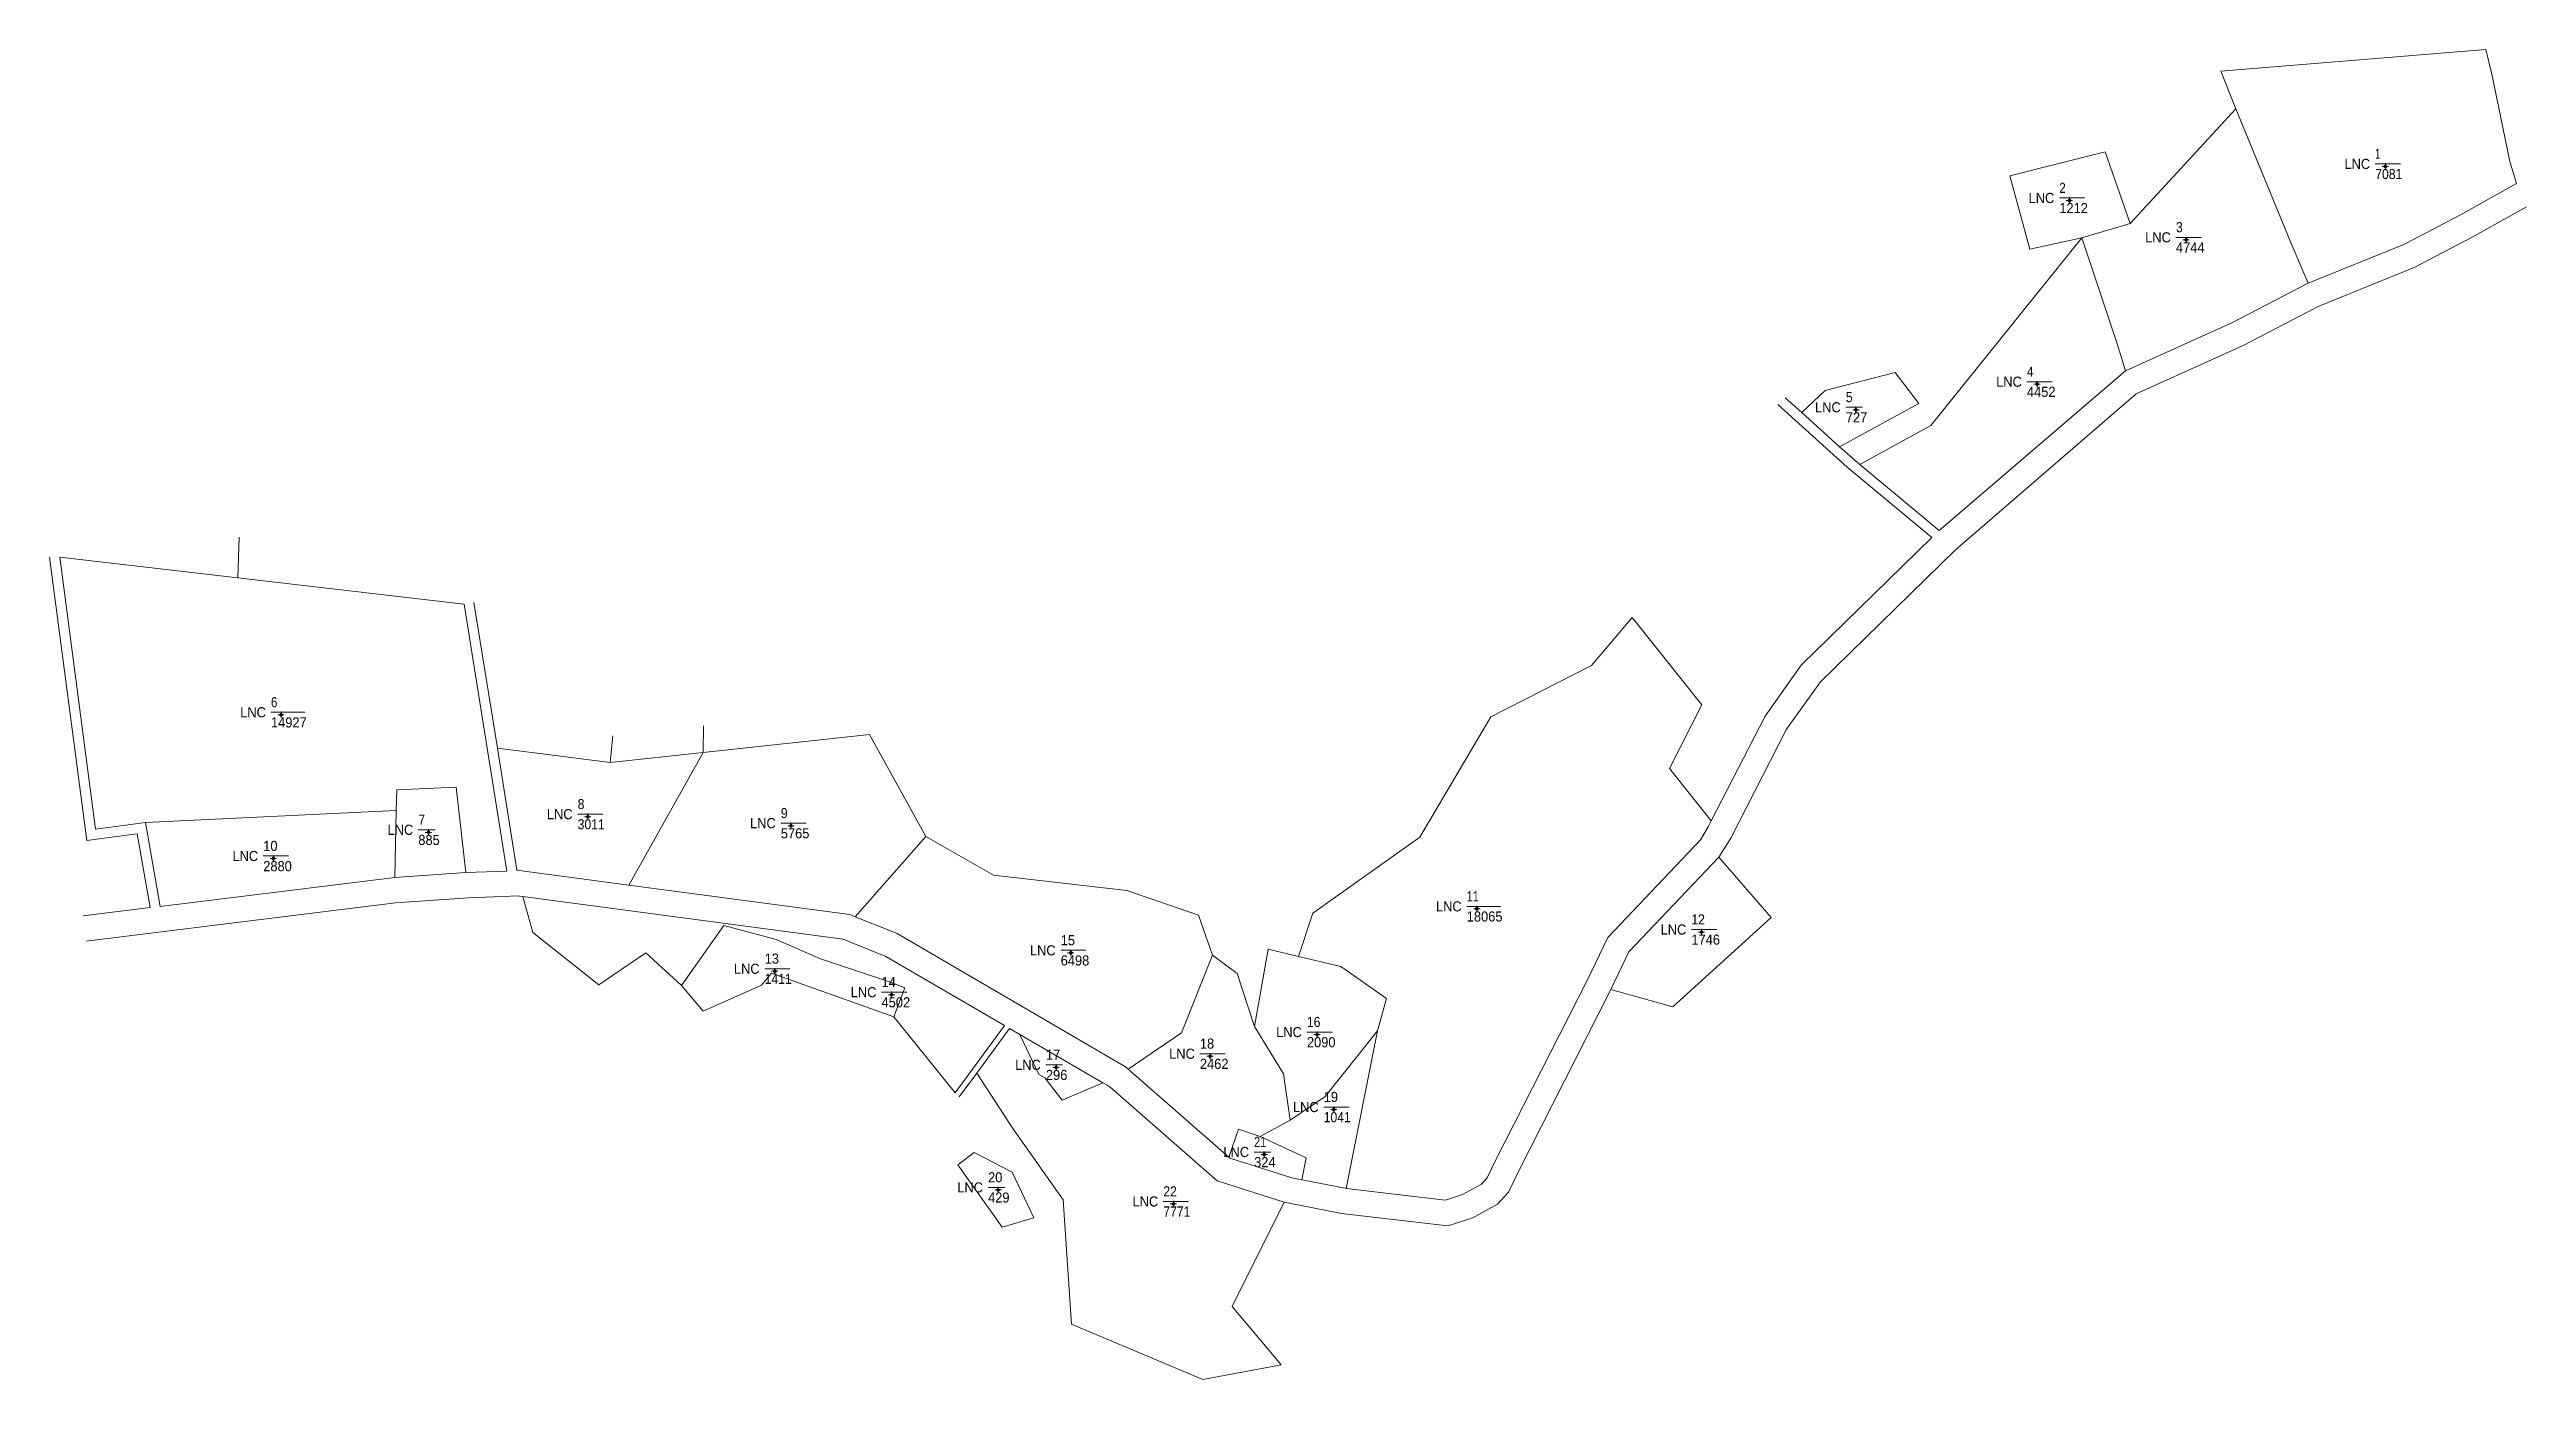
# Model space of a CAD drawing. Header units: metres. Extents: x 8572 to 10772, y 10065 to 10737.
# Drawn here: x 9793 to 10772, y 10090 to 10615 of the extents above; entities that cross this region are included whole.
import ezdxf
from ezdxf.enums import TextEntityAlignment as Align

# ---------------------------------------------------------------- set-up
doc = ezdxf.new("R2010")
doc.units = ezdxf.units.M
doc.header["$LTSCALE"] = 1.6
doc.layers.add('13', color=7, linetype='Continuous', lineweight=13)
doc.layers.add('22', color=7, linetype='Continuous', lineweight=13)

msp = doc.modelspace()

# ---------------------------------------------------------------- texts
at = {"layer": '13', "width": 0.95}
for p in [(10710.61, 10568.19), (10585.71, 10554.73), (10631.82, 10539.16), (10572.89, 10482.1), (10501.29, 10472.01), (9878.63, 10351.44), (9999.88, 10311.18), (9936.89, 10304.99), (10080.22, 10307.61), (9875.58, 10294.64), (10351.42, 10274.74), (10440.23, 10265.58), (10073.83, 10250.08), (10190.87, 10257.36), (10120.03, 10240.81), (10288.22, 10225.04), (10185.02, 10212.1), (10245.91, 10216.48), (10294.86, 10195.41), (10267.35, 10177.64), (10162.15, 10163.66), (10231.44, 10158.11)]:
    msp.add_text('LNC', height=4, dxfattribs=at).set_placement(p, align=Align.RIGHT)
at = {"layer": '13'}
for s, width, p in [('7081', 0.9, (10712.61, 10564.19)), ('1', 0.65, (10712.61, 10572.19)), ('2', 0.85, (10587.71, 10558.73)), ('1212', 0.95, (10587.71, 10550.73)), ('4744', 0.95, (10633.82, 10535.16)), ('3', 0.9, (10633.82, 10543.16)), ('4', 0.9, (10574.89, 10486.1)), ('5', 0.9, (10503.29, 10476.01)), ('4452', 0.95, (10574.89, 10478.1)), ('727', 0.95, (10503.29, 10468.01)), ('6', 0.85, (9880.63, 10355.44)), ('14927', 0.95, (9880.63, 10347.44)), ('7', 0.9, (9938.89, 10308.99)), ('8', 0.9, (10001.88, 10315.18)), ('9', 0.9, (10082.22, 10311.61)), ('10', 0.95, (9877.58, 10298.64)), ('885', 0.95, (9938.89, 10300.99)), ('3011', 0.9, (10001.88, 10307.18)), ('5765', 0.95, (10082.22, 10303.61)), ('2880', 0.95, (9877.58, 10290.64)), ('11', 0.8, (10353.42, 10278.74)), ('18065', 0.95, (10353.42, 10270.74)), ('12', 0.9, (10442.23, 10269.58)), ('15', 0.95, (10192.87, 10261.36)), ('1746', 0.95, (10442.23, 10261.58)), ('13', 0.95, (10075.83, 10254.08)), ('6498', 0.95, (10192.87, 10253.36)), ('1411', 0.9, (10075.83, 10246.08)), ('14', 0.95, (10122.03, 10244.81)), ('4502', 0.95, (10122.03, 10236.81)), ('18', 0.95, (10247.91, 10220.48)), ('2090', 0.95, (10290.22, 10221.04)), ('16', 0.9, (10290.22, 10229.04)), ('17', 0.95, (10187.02, 10216.1)), ('2462', 0.95, (10247.91, 10212.48)), ('296', 0.95, (10187.02, 10208.1)), ('1041', 0.9, (10296.86, 10191.41)), ('19', 0.95, (10296.86, 10199.41)), ('21', 0.8, (10269.35, 10181.64)), ('324', 0.95, (10269.35, 10173.64)), ('20', 0.95, (10164.15, 10167.66)), ('22', 0.9, (10233.44, 10162.11)), ('429', 0.95, (10164.15, 10159.66)), ('7771', 0.9, (10233.44, 10154.11))]:
    msp.add_text(s, height=4, dxfattribs=dict(at, width=width)).set_placement(p)

# ---------------------------------------------------------------- hatches: boundary and pattern name
at = {"layer": '13'}
for points in [[(10716.76, 10569.19, 1), (10716.46, 10569.19, 1)], [(10591.86, 10555.73, 1), (10591.56, 10555.73, 1)], [(10637.97, 10540.16, 1), (10637.67, 10540.16, 1)], [(10579.04, 10483.1, 1), (10578.74, 10483.1, 1)], [(10507.44, 10473.01, 1), (10507.14, 10473.01, 1)], [(9884.78, 10352.44, 1), (9884.48, 10352.44, 1)], [(10006.03, 10312.18, 1), (10005.73, 10312.18, 1)], [(9943.04, 10305.99, 1), (9942.74, 10305.99, 1)], [(10086.37, 10308.61, 1), (10086.07, 10308.61, 1)], [(9881.73, 10295.64, 1), (9881.43, 10295.64, 1)], [(10357.57, 10275.74, 1), (10357.27, 10275.74, 1)], [(10446.38, 10266.58, 1), (10446.08, 10266.58, 1)], [(10197.02, 10258.36, 1), (10196.72, 10258.36, 1)], [(10079.98, 10251.08, 1), (10079.68, 10251.08, 1)], [(10126.18, 10241.81, 1), (10125.88, 10241.81, 1)], [(10294.37, 10226.04, 1), (10294.07, 10226.04, 1)], [(10252.06, 10217.48, 1), (10251.76, 10217.48, 1)], [(10191.17, 10213.1, 1), (10190.87, 10213.1, 1)], [(10301.01, 10196.41, 1), (10300.71, 10196.41, 1)], [(10273.5, 10178.64, 1), (10273.2, 10178.64, 1)], [(10168.3, 10164.66, 1), (10168, 10164.66, 1)], [(10237.59, 10159.11, 1), (10237.29, 10159.11, 1)]]:
    msp.add_hatch(color=256, dxfattribs=at).paths.add_polyline_path(points)

# ---------------------------------------------------------------- linework, layer by layer
for p, q in [((10712.61, 10570.19), (10722.61, 10570.19)), ((10715.98, 10569.19), (10715.36, 10569.19)), ((10716.61, 10570.44), (10716.61, 10569.82)), ((10716.61, 10568.56), (10716.61, 10567.94)), ((10717.86, 10569.19), (10717.24, 10569.19)), ((10587.71, 10556.73), (10597.71, 10556.73)), ((10591.08, 10555.73), (10590.46, 10555.73)), ((10591.71, 10556.98), (10591.71, 10556.36)), ((10591.71, 10555.1), (10591.71, 10554.48)), ((10592.96, 10555.73), (10592.34, 10555.73)), ((10633.82, 10541.16), (10643.82, 10541.16)), ((10637.2, 10540.16), (10636.57, 10540.16)), ((10637.82, 10541.41), (10637.82, 10540.78)), ((10637.82, 10539.54), (10637.82, 10538.91)), ((10639.07, 10540.16), (10638.44, 10540.16)), ((10574.89, 10484.1), (10584.89, 10484.1)), ((10578.26, 10483.1), (10577.64, 10483.1)), ((10578.89, 10484.35), (10578.89, 10483.72)), ((10578.89, 10482.48), (10578.89, 10481.85)), ((10580.14, 10483.1), (10579.52, 10483.1)), ((10503.29, 10474.01), (10509.89, 10474.01)), ((10506.66, 10473.01), (10506.04, 10473.01)), ((10507.29, 10474.26), (10507.29, 10473.64)), ((10507.29, 10472.38), (10507.29, 10471.76)), ((10508.54, 10473.01), (10507.92, 10473.01)), ((9880.63, 10353.44), (9894.03, 10353.44)), ((9884, 10352.44), (9883.38, 10352.44)), ((9884.63, 10353.69), (9884.63, 10353.06)), ((9884.63, 10351.82), (9884.63, 10351.19)), ((9885.88, 10352.44), (9885.25, 10352.44)), ((10001.88, 10313.18), (10011.88, 10313.18)), ((10005.88, 10313.43), (10005.88, 10312.8)), ((9938.89, 10306.99), (9945.49, 10306.99)), ((9942.26, 10305.99), (9941.64, 10305.99)), ((9942.89, 10307.24), (9942.89, 10306.62)), ((9942.89, 10305.36), (9942.89, 10304.74)), ((9944.14, 10305.99), (9943.52, 10305.99)), ((10005.25, 10312.18), (10004.63, 10312.18)), ((10005.88, 10311.56), (10005.88, 10310.93)), ((10007.13, 10312.18), (10006.5, 10312.18)), ((10082.22, 10309.61), (10092.22, 10309.61)), ((10085.59, 10308.61), (10084.97, 10308.61)), ((10086.22, 10309.86), (10086.22, 10309.24)), ((10086.22, 10307.98), (10086.22, 10307.36)), ((10087.47, 10308.61), (10086.84, 10308.61)), ((9877.58, 10296.64), (9887.58, 10296.64)), ((9880.96, 10295.64), (9880.33, 10295.64)), ((9881.58, 10296.89), (9881.58, 10296.26)), ((9881.58, 10295.02), (9881.58, 10294.39)), ((9882.83, 10295.64), (9882.2, 10295.64)), ((10353.42, 10276.74), (10366.82, 10276.74)), ((10356.8, 10275.74), (10356.17, 10275.74)), ((10357.42, 10276.99), (10357.42, 10276.36)), ((10357.42, 10275.12), (10357.42, 10274.49)), ((10358.67, 10275.74), (10358.04, 10275.74)), ((10442.23, 10267.58), (10452.23, 10267.58)), ((10445.6, 10266.58), (10444.98, 10266.58)), ((10446.23, 10267.83), (10446.23, 10267.2)), ((10446.23, 10265.96), (10446.23, 10265.33)), ((10447.48, 10266.58), (10446.86, 10266.58)), ((10192.87, 10259.36), (10202.87, 10259.36)), ((10196.25, 10258.36), (10195.62, 10258.36)), ((10196.87, 10259.61), (10196.87, 10258.98)), ((10196.87, 10257.74), (10196.87, 10257.11)), ((10198.12, 10258.36), (10197.5, 10258.36)), ((10075.83, 10252.08), (10085.83, 10252.08)), ((10079.2, 10251.08), (10078.58, 10251.08)), ((10079.83, 10252.33), (10079.83, 10251.7)), ((10079.83, 10250.46), (10079.83, 10249.83)), ((10081.08, 10251.08), (10080.46, 10251.08)), ((10122.03, 10242.81), (10132.03, 10242.81)), ((10125.41, 10241.81), (10124.78, 10241.81)), ((10126.03, 10243.06), (10126.03, 10242.44)), ((10126.03, 10241.18), (10126.03, 10240.56)), ((10127.28, 10241.81), (10126.66, 10241.81)), ((10290.22, 10227.04), (10300.22, 10227.04)), ((10293.59, 10226.04), (10292.97, 10226.04)), ((10294.22, 10227.29), (10294.22, 10226.67)), ((10294.22, 10225.42), (10294.22, 10224.79)), ((10295.47, 10226.04), (10294.84, 10226.04)), ((10191.02, 10214.35), (10191.02, 10213.72)), ((10247.91, 10218.48), (10257.91, 10218.48)), ((10251.28, 10217.48), (10250.66, 10217.48)), ((10251.91, 10218.73), (10251.91, 10218.1)), ((10251.91, 10216.86), (10251.91, 10216.23)), ((10253.16, 10217.48), (10252.54, 10217.48)), ((10187.02, 10214.1), (10193.62, 10214.1)), ((10190.4, 10213.1), (10189.77, 10213.1)), ((10191.02, 10212.48), (10191.02, 10211.85)), ((10192.27, 10213.1), (10191.64, 10213.1)), ((10296.86, 10197.41), (10306.86, 10197.41)), ((10300.24, 10196.41), (10299.61, 10196.41)), ((10300.86, 10197.66), (10300.86, 10197.04)), ((10300.86, 10195.78), (10300.86, 10195.16)), ((10302.11, 10196.41), (10301.48, 10196.41)), ((10269.35, 10179.64), (10275.95, 10179.64)), ((10272.72, 10178.64), (10272.1, 10178.64)), ((10273.35, 10179.89), (10273.35, 10179.26)), ((10273.35, 10178.02), (10273.35, 10177.39)), ((10274.6, 10178.64), (10273.98, 10178.64)), ((10164.15, 10165.66), (10170.75, 10165.66)), ((10168.15, 10165.91), (10168.15, 10165.28)), ((10167.52, 10164.66), (10166.9, 10164.66)), ((10168.15, 10164.04), (10168.15, 10163.41)), ((10169.4, 10164.66), (10168.78, 10164.66)), ((10233.44, 10160.11), (10243.44, 10160.11)), ((10236.82, 10159.11), (10236.19, 10159.11)), ((10237.44, 10160.36), (10237.44, 10159.74)), ((10237.44, 10158.48), (10237.44, 10157.86)), ((10238.69, 10159.11), (10238.06, 10159.11))]:
    msp.add_line(p, q, dxfattribs=at)
for points in [[(10716.61, 10569.82), (10715.98, 10569.19), (10716.61, 10568.56), (10717.24, 10569.19)], [(10591.71, 10556.36), (10591.08, 10555.73), (10591.71, 10555.1), (10592.34, 10555.73)], [(10637.82, 10540.78), (10637.2, 10540.16), (10637.82, 10539.54), (10638.44, 10540.16)], [(10578.89, 10483.72), (10578.26, 10483.1), (10578.89, 10482.48), (10579.52, 10483.1)], [(10507.29, 10473.64), (10506.66, 10473.01), (10507.29, 10472.38), (10507.92, 10473.01)], [(9884.63, 10353.06), (9884, 10352.44), (9884.63, 10351.82), (9885.25, 10352.44)], [(10005.88, 10312.8), (10005.25, 10312.18), (10005.88, 10311.56), (10006.5, 10312.18)], [(9942.89, 10306.62), (9942.26, 10305.99), (9942.89, 10305.36), (9943.52, 10305.99)], [(10086.22, 10309.24), (10085.59, 10308.61), (10086.22, 10307.98), (10086.84, 10308.61)], [(9881.58, 10296.26), (9880.96, 10295.64), (9881.58, 10295.02), (9882.2, 10295.64)], [(10357.42, 10276.36), (10356.8, 10275.74), (10357.42, 10275.12), (10358.04, 10275.74)], [(10446.23, 10267.2), (10445.6, 10266.58), (10446.23, 10265.96), (10446.86, 10266.58)], [(10196.87, 10258.98), (10196.25, 10258.36), (10196.87, 10257.74), (10197.5, 10258.36)], [(10079.83, 10251.7), (10079.2, 10251.08), (10079.83, 10250.46), (10080.46, 10251.08)], [(10126.03, 10242.44), (10125.41, 10241.81), (10126.03, 10241.18), (10126.66, 10241.81)], [(10294.22, 10226.67), (10293.59, 10226.04), (10294.22, 10225.42), (10294.84, 10226.04)], [(10251.91, 10218.1), (10251.28, 10217.48), (10251.91, 10216.86), (10252.54, 10217.48)], [(10191.02, 10213.72), (10190.4, 10213.1), (10191.02, 10212.48), (10191.64, 10213.1)], [(10300.86, 10197.04), (10300.24, 10196.41), (10300.86, 10195.78), (10301.48, 10196.41)], [(10273.35, 10179.26), (10272.72, 10178.64), (10273.35, 10178.02), (10273.98, 10178.64)], [(10168.15, 10165.28), (10167.52, 10164.66), (10168.15, 10164.04), (10168.78, 10164.66)], [(10237.44, 10159.74), (10236.82, 10159.11), (10237.44, 10158.48), (10238.06, 10159.11)]]:
    msp.add_lwpolyline(points, close=True, dxfattribs=at)
for centre in [(10716.61, 10569.19), (10591.71, 10555.73), (10637.82, 10540.16), (10578.89, 10483.1), (10507.29, 10473.01), (9884.63, 10352.44), (10005.88, 10312.18), (9942.89, 10305.99), (10086.22, 10308.61), (9881.58, 10295.64), (10357.42, 10275.74), (10446.23, 10266.58), (10196.87, 10258.36), (10079.83, 10251.08), (10126.03, 10241.81), (10294.22, 10226.04), (10251.91, 10217.48), (10191.02, 10213.1), (10300.86, 10196.41), (10273.35, 10178.64), (10168.15, 10164.66), (10237.44, 10159.11)]:
    msp.add_circle(centre, 0.15, dxfattribs=at)
at = {"layer": '22'}
for p, q in [((10613.87, 10488.37), (10613.88, 10488.38)), ((10485.86, 10471.87), (10479.32, 10477.73)), ((10508.81, 10451.31), (10500.84, 10458.33)), ((9867.51, 10406.57), (9868.05, 10422.63)), ((9960.9, 10396.81), (9970.13, 10339.25)), ((10014.77, 10333.59), (10015.73, 10344.09)), ((10051.56, 10337.55), (10051.65, 10348.09)), ((10022.08, 10285.12), (10051.56, 10337.55)), ((9930.12, 10314.58), (9830.98, 10309.85)), ((9930.12, 10314.58), (9929.55, 10288.15)), ((10139.5, 10304.37), (10111.67, 10272.61)), ((9929.55, 10288.15), (9957.63, 10290.11)), ((10410.09, 10243.4), (10410.33, 10243.89)), ((10209.59, 10207), (10176.73, 10226.12)), ((10318.16, 10227.58), (10305.71, 10165.25)), ((10159.65, 10210.83), (10152.79, 10201.44)), ((10259.29, 10177.58), (10219.58, 10212.36))]:
    msp.add_line(p, q, dxfattribs=at)
for points in [[(10686.09, 10523.01), (10723.93, 10538.36), (10746.27, 10550.12), (10768.48, 10562.43), (10765.8, 10571.08), (10758.67, 10605.66), (10756.31, 10615.38), (10651.56, 10606.81), (10657.47, 10591.95)], [(10596.6, 10540.91), (10615.76, 10546.69), (10657.47, 10591.95)], [(10686.09, 10523.01), (10679.76, 10537.85), (10657.47, 10591.95)], [(10596.6, 10540.91), (10576.08, 10536.45), (10568.2, 10565.42), (10605.82, 10575.02), (10615.76, 10546.69)], [(10772.4, 10553.16), (10750.91, 10541.29), (10728.02, 10529.22), (10690.06, 10513.83), (10660.39, 10498.41), (10618.1, 10479.29), (10546.67, 10417.68), (10493.3, 10365.53), (10479.9, 10346.73), (10457.77, 10303.69), (10453.09, 10296.18)], [(10508.81, 10451.31), (10536.95, 10466.82), (10596.6, 10540.91)], [(10596.6, 10540.91), (10610.78, 10498.22), (10613.87, 10488.37)], [(10686.09, 10523.01), (10655.91, 10507.37), (10613.88, 10488.38)], [(10508.81, 10451.31), (10540.2, 10425.3), (10613.87, 10488.37)], [(10450.03, 10310.51), (10471.36, 10351.96), (10485.67, 10372.1), (10537.28, 10422.51), (10503.77, 10450.29), (10476.35, 10475.05)], [(9806.4, 10272.96), (9832.81, 10276.22), (9827.72, 10305.35), (9807.8, 10302.72), (9793.08, 10414.76)], [(9867.51, 10406.57), (9797.1, 10414.78), (9811.25, 10307.23), (9830.98, 10309.85)], [(9867.51, 10406.57), (9956.95, 10396.16), (9973.87, 10290.69), (9957.63, 10290.11)], [(10286.91, 10256.95), (10292.59, 10274.09), (10334.84, 10304.1), (10362.92, 10351.65), (10402.69, 10371.98), (10418.82, 10390.84), (10446.3, 10356.37), (10433.52, 10331.17), (10450.03, 10310.51)], [(10051.56, 10337.55), (10117.22, 10344.61), (10139.5, 10304.37)], [(9970.13, 10339.25), (10014.77, 10333.59), (10051.56, 10337.55)], [(9970.13, 10339.25), (9977.87, 10291), (10022.08, 10285.12)], [(9957.63, 10290.11), (9953.86, 10323.84), (9930.34, 10322.83), (9930.12, 10314.58)], [(9830.98, 10309.85), (9836.76, 10276.7), (9929.55, 10288.15)], [(10252.86, 10257.38), (10247.32, 10273.27), (10218.96, 10283.02), (10166.34, 10289), (10139.5, 10304.37)], [(10450.03, 10310.51), (10448.8, 10308.12), (10445.8, 10303.03), (10409.26, 10264.49), (10400.96, 10247.47), (10364.95, 10176.59), (10361.49, 10169.43), (10359.26, 10166.99), (10351.78, 10162.83), (10344.97, 10160.65), (10305.71, 10165.25)], [(10453.09, 10296.18), (10473.77, 10272.33), (10434.86, 10236.99), (10410.33, 10243.89)], [(10410.33, 10243.89), (10417.56, 10258.71), (10453.09, 10296.18)], [(10022.08, 10285.12), (10109.45, 10273.5), (10111.67, 10272.61)], [(9980.19, 10280.62), (9978.91, 10280.79), (9978.5, 10280.83), (9958.74, 10280.15), (9929.9, 10278.15), (9807.61, 10263.02)], [(10042.93, 10245.44), (10028.88, 10258.41), (10010.24, 10245.69), (9984.16, 10266.36), (9980.19, 10280.62)], [(10126.93, 10233.03), (10151.17, 10203), (10170.62, 10229.69), (10123.78, 10256.95), (10106.91, 10263.75), (9980.19, 10280.62)], [(10126.93, 10233.03), (10131.2, 10244.55), (10125.17, 10246.93), (10097.94, 10256.04), (10080.32, 10263.66), (10059.69, 10269.14), (10042.93, 10245.44)], [(10219.58, 10212.36), (10218.48, 10213.32), (10128.19, 10265.97), (10111.67, 10272.61)], [(10252.86, 10257.38), (10240.64, 10226.72), (10219.58, 10212.36)], [(10269.54, 10229.27), (10262.7, 10250.2), (10252.86, 10257.38)], [(10286.91, 10256.95), (10274.94, 10259.84), (10269.54, 10229.27)], [(10318.16, 10227.58), (10321.67, 10240.3), (10303.57, 10252.91), (10286.91, 10256.95)], [(10042.93, 10245.44), (10051.53, 10235.32), (10074.6, 10245.63), (10078.51, 10250.27), (10126.93, 10233.03)], [(10410.09, 10243.4), (10373.82, 10171.93), (10369.87, 10163.76), (10365.55, 10159.03), (10355.78, 10153.63), (10345.97, 10150.43), (10303.92, 10155.39), (10281.27, 10159.82)], [(10176.73, 10226.12), (10172.65, 10228.49), (10159.65, 10210.83)], [(10176.73, 10226.12), (10184.29, 10210.29), (10186.66, 10209), (10193.44, 10200.08), (10209.59, 10207)], [(10269.54, 10229.27), (10280.94, 10210.6), (10283.6, 10192.26)], [(10283.6, 10192.26), (10297.48, 10201.56), (10318.16, 10227.58)], [(10281.27, 10159.82), (10260.7, 10118.6), (10280.06, 10095.54), (10249.08, 10089.75), (10197.12, 10111.56), (10193.86, 10160.71), (10173.94, 10188.87), (10159.65, 10210.83)], [(10209.59, 10207), (10211.45, 10205.92), (10212.35, 10205.36), (10254.73, 10168.26), (10281.27, 10159.82)], [(10259.29, 10177.58), (10263.19, 10188.68), (10271.72, 10185.8)], [(10288.21, 10168.61), (10289.96, 10177.29), (10271.72, 10185.8), (10283.6, 10192.26)], [(10259.29, 10177.58), (10259.74, 10177.19), (10284.28, 10169.37), (10288.21, 10168.61)], [(10305.71, 10165.25), (10305.36, 10165.29), (10288.21, 10168.61)]]:
    msp.add_lwpolyline(points, dxfattribs=at)
for points in [[(10500.84, 10458.33), (10532.14, 10475.55), (10522.78, 10487.69), (10495.12, 10480.61), (10485.86, 10471.87)], [(10182.2, 10153.57), (10169.74, 10149.92), (10152.26, 10174.55), (10158.65, 10179.4), (10173.74, 10171.69)]]:
    msp.add_lwpolyline(points, close=True, dxfattribs=at)

msp.set_redraw_order([(e.dxf.handle, doc.entitydb.next_handle()) for e in msp.query("TEXT MTEXT ATTDEF DIMENSION ARC_DIMENSION")])  # texts and dimensions are drawn at this point

doc.saveas('drawing.dxf')
